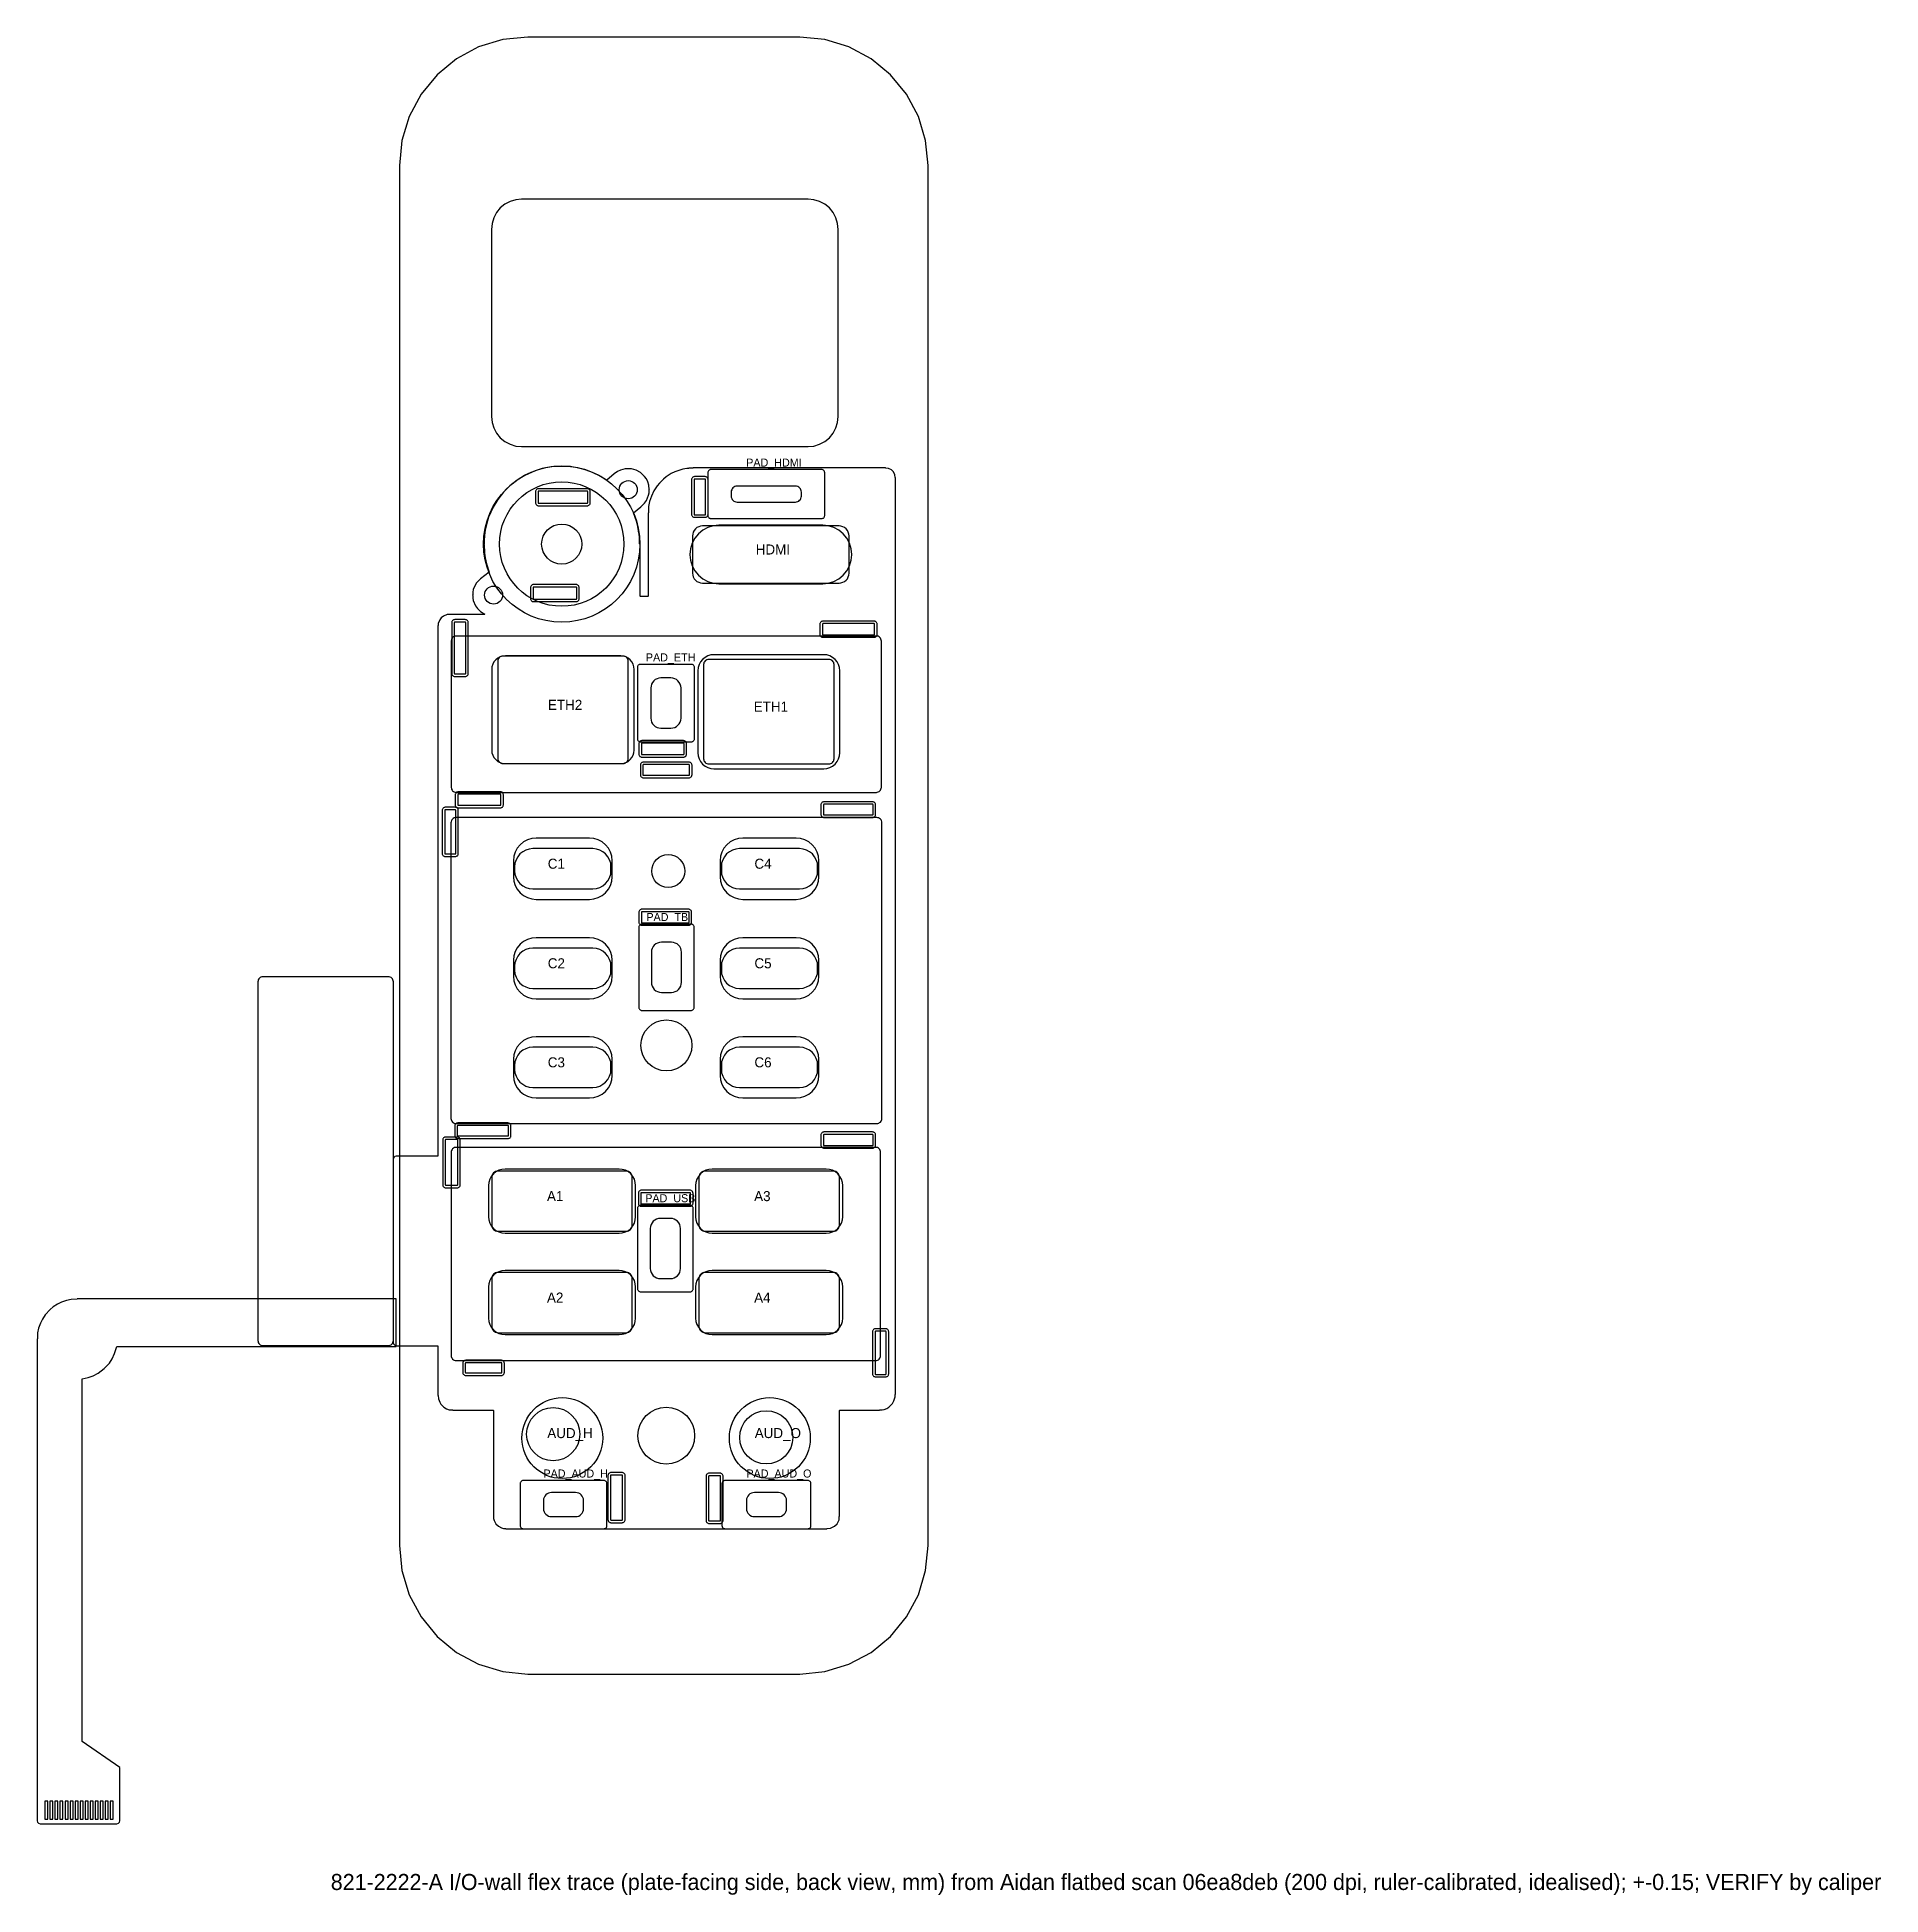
# Model space of a CAD drawing. Header units: metres. Extents: x -9 to 175, y -26 to 159.
import ezdxf

# ---------------------------------------------------------------- set-up
doc = ezdxf.new("R2010")
doc.units = ezdxf.units.M
for name, color, linetype in [('FLEX_BUTTON', 6, 'Continuous'), ('FLEX_CONTACTS', 40, 'Continuous'), ('FLEX_CUTOUTS', 30, 'Continuous'), ('FLEX_HOLES', 30, 'Continuous'), ('FLEX_LEDS', 2, 'Continuous'), ('FLEX_LIGHT_PADS', 5, 'Continuous'), ('FLEX_OUTLINE', 30, 'Continuous'), ('FLEX_SILVER_FRAMES', 9, 'Continuous'), ('FLEX_TAIL', 8, 'Continuous'), ('IGNORED_BLACK_TAB', 251, 'Continuous'), ('NOTES', 7, 'Continuous'), ('REF_LED_POCKETS', 1, 'Continuous'), ('REF_LIGHT_WINDOWS', 2, 'Continuous'), ('REF_PLATE_OPENINGS', 7, 'Continuous'), ('REF_PLATE_OUTLINE', 7, 'Continuous')]:
    doc.layers.add(name, color=color, linetype=linetype)

msp = doc.modelspace()

# ---------------------------------------------------------------- texts
at = {"layer": 'NOTES'}
for s, height, p in [('PAD_HDMI', 0.8, (61.41, 115.83)), ('HDMI', 1, (62.36, 107.07)), ('PAD_ETH', 0.8, (51.41, 96.42)), ('ETH2', 1, (41.65, 91.59)), ('ETH1', 1, (62.16, 91.41)), ('C1', 1, (41.63, 75.76)), ('C4', 1, (62.23, 75.76)), ('PAD_TB', 0.8, (51.46, 70.55)), ('C2', 1, (41.63, 65.84)), ('C5', 1, (62.23, 65.84)), ('C3', 1, (41.63, 55.97)), ('C6', 1, (62.23, 55.97)), ('A1', 1, (41.55, 42.64)), ('PAD_USB', 0.8, (51.35, 42.53)), ('A3', 1, (62.2, 42.64)), ('A2', 1, (41.55, 32.53)), ('A4', 1, (62.2, 32.53)), ('AUD_H', 1, (41.58, 19.03)), ('AUD_O', 1, (62.26, 19.03)), ('PAD_AUD_H', 0.8, (41.2, 15.1)), ('PAD_AUD_O', 0.8, (61.43, 15.1)), ('821-2222-A I/O-wall flex trace (plate-facing side, back view, mm) from Aidan flatbed scan 06ea8deb (200 dpi, ruler-calibrated, idealised); +-0.15; VERIFY by caliper', 1.6, (20, -26))]:
    msp.add_text(s, height=height, dxfattribs=at).set_placement(p)

# ---------------------------------------------------------------- linework, layer by layer
at = {"layer": 'FLEX_BUTTON'}
for radius in [7.79, 2]:
    msp.add_circle((43.02, 108.11), radius, dxfattribs=at)
at = {"layer": 'FLEX_CONTACTS'}
for points in [[(-8.49, -18.95), (-8.19, -18.95), (-8.19, -17.15), (-8.49, -17.15)], [(-7.99, -18.95), (-7.69, -18.95), (-7.69, -17.15), (-7.99, -17.15)], [(-7.49, -18.95), (-7.19, -18.95), (-7.19, -17.15), (-7.49, -17.15)], [(-6.99, -18.95), (-6.69, -18.95), (-6.69, -17.15), (-6.99, -17.15)], [(-6.49, -18.95), (-6.19, -18.95), (-6.19, -17.15), (-6.49, -17.15)], [(-5.99, -18.95), (-5.69, -18.95), (-5.69, -17.15), (-5.99, -17.15)], [(-5.49, -18.95), (-5.19, -18.95), (-5.19, -17.15), (-5.49, -17.15)], [(-4.99, -18.95), (-4.69, -18.95), (-4.69, -17.15), (-4.99, -17.15)], [(-4.49, -18.95), (-4.19, -18.95), (-4.19, -17.15), (-4.49, -17.15)], [(-3.99, -18.95), (-3.69, -18.95), (-3.69, -17.15), (-3.99, -17.15)], [(-3.49, -18.95), (-3.19, -18.95), (-3.19, -17.15), (-3.49, -17.15)], [(-2.99, -18.95), (-2.69, -18.95), (-2.69, -17.15), (-2.99, -17.15)], [(-2.49, -18.95), (-2.19, -18.95), (-2.19, -17.15), (-2.49, -17.15)], [(-1.99, -18.95), (-1.69, -18.95), (-1.69, -17.15), (-1.99, -17.15)]]:
    msp.add_lwpolyline(points, close=True, dxfattribs=at)
at = {"layer": 'FLEX_CUTOUTS'}
for points in [[(71.93, 107.08), (71.87, 107.65), (71.71, 108.19), (71.44, 108.7), (71.08, 109.13), (70.64, 109.5), (70.14, 109.76), (69.59, 109.93), (69.03, 109.98), (58.69, 109.98), (58.12, 109.93), (57.58, 109.76), (57.08, 109.5), (56.64, 109.13), (56.28, 108.7), (56.01, 108.19), (55.84, 107.65), (55.79, 107.08), (55.79, 107.05), (55.84, 106.49), (56.01, 105.94), (56.28, 105.44), (56.64, 105), (57.08, 104.64), (57.58, 104.37), (58.12, 104.21), (58.69, 104.15), (69.03, 104.15), (69.59, 104.21), (70.14, 104.37), (70.64, 104.64), (71.08, 105), (71.44, 105.44), (71.71, 105.94), (71.87, 106.49), (71.93, 107.05)], [(50.25, 95.61), (50.22, 95.87), (50.14, 96.13), (50.02, 96.36), (49.85, 96.56), (49.65, 96.73), (49.41, 96.86), (49.16, 96.93), (48.9, 96.96), (37.4, 96.96), (37.13, 96.93), (36.88, 96.86), (36.64, 96.73), (36.44, 96.56), (36.27, 96.36), (36.15, 96.13), (36.07, 95.87), (36.05, 95.61), (36.05, 87.58), (36.07, 87.32), (36.15, 87.06), (36.27, 86.83), (36.44, 86.63), (36.64, 86.46), (36.88, 86.33), (37.13, 86.26), (37.4, 86.23), (48.9, 86.23), (49.16, 86.26), (49.41, 86.33), (49.65, 86.46), (49.85, 86.63), (50.02, 86.83), (50.14, 87.06), (50.22, 87.32), (50.25, 87.58)], [(70.73, 95.49), (70.7, 95.8), (70.61, 96.1), (70.46, 96.38), (70.27, 96.62), (70.02, 96.82), (69.75, 96.97), (69.45, 97.06), (69.13, 97.09), (58.19, 97.09), (57.88, 97.06), (57.58, 96.97), (57.31, 96.82), (57.06, 96.62), (56.86, 96.38), (56.72, 96.1), (56.62, 95.8), (56.59, 95.49), (56.59, 87.32), (56.62, 87.01), (56.72, 86.71), (56.86, 86.43), (57.06, 86.19), (57.31, 85.99), (57.58, 85.84), (57.88, 85.75), (58.19, 85.72), (69.13, 85.72), (69.45, 85.75), (69.75, 85.84), (70.02, 85.99), (70.27, 86.19), (70.46, 86.43), (70.61, 86.71), (70.7, 87.01), (70.73, 87.32)], [(48.05, 76.56), (48, 77), (47.87, 77.42), (47.67, 77.81), (47.39, 78.15), (47.05, 78.43), (46.66, 78.64), (46.23, 78.76), (45.8, 78.81), (40.47, 78.81), (40.03, 78.76), (39.6, 78.64), (39.21, 78.43), (38.87, 78.15), (38.59, 77.81), (38.39, 77.42), (38.26, 77), (38.22, 76.56), (38.22, 74.96), (38.26, 74.52), (38.39, 74.1), (38.59, 73.71), (38.87, 73.37), (39.21, 73.09), (39.6, 72.88), (40.03, 72.75), (40.47, 72.71), (45.8, 72.71), (46.23, 72.75), (46.66, 72.88), (47.05, 73.09), (47.39, 73.37), (47.67, 73.71), (47.87, 74.1), (48, 74.52), (48.05, 74.96)], [(68.64, 76.56), (68.6, 77), (68.47, 77.42), (68.27, 77.81), (67.99, 78.15), (67.65, 78.43), (67.26, 78.64), (66.83, 78.76), (66.39, 78.81), (61.06, 78.81), (60.63, 78.76), (60.2, 78.64), (59.81, 78.43), (59.47, 78.15), (59.19, 77.81), (58.99, 77.42), (58.86, 77), (58.81, 76.56), (58.81, 74.96), (58.86, 74.52), (58.99, 74.1), (59.19, 73.71), (59.47, 73.37), (59.81, 73.09), (60.2, 72.88), (60.63, 72.75), (61.06, 72.71), (66.39, 72.71), (66.83, 72.75), (67.26, 72.88), (67.65, 73.09), (67.99, 73.37), (68.27, 73.71), (68.47, 74.1), (68.6, 74.52), (68.64, 74.96)], [(48.05, 66.64), (48, 67.08), (47.87, 67.5), (47.67, 67.89), (47.39, 68.23), (47.05, 68.51), (46.66, 68.72), (46.23, 68.85), (45.8, 68.89), (40.47, 68.89), (40.03, 68.85), (39.6, 68.72), (39.21, 68.51), (38.87, 68.23), (38.59, 67.89), (38.39, 67.5), (38.26, 67.08), (38.22, 66.64), (38.22, 65.04), (38.26, 64.6), (38.39, 64.18), (38.59, 63.79), (38.87, 63.45), (39.21, 63.17), (39.6, 62.96), (40.03, 62.83), (40.47, 62.79), (45.8, 62.79), (46.23, 62.83), (46.66, 62.96), (47.05, 63.17), (47.39, 63.45), (47.67, 63.79), (47.87, 64.18), (48, 64.6), (48.05, 65.04)], [(68.64, 66.64), (68.6, 67.08), (68.47, 67.5), (68.27, 67.89), (67.99, 68.23), (67.65, 68.51), (67.26, 68.72), (66.83, 68.85), (66.39, 68.89), (61.06, 68.89), (60.63, 68.85), (60.2, 68.72), (59.81, 68.51), (59.47, 68.23), (59.19, 67.89), (58.99, 67.5), (58.86, 67.08), (58.81, 66.64), (58.81, 65.04), (58.86, 64.6), (58.99, 64.18), (59.19, 63.79), (59.47, 63.45), (59.81, 63.17), (60.2, 62.96), (60.63, 62.83), (61.06, 62.79), (66.39, 62.79), (66.83, 62.83), (67.26, 62.96), (67.65, 63.17), (67.99, 63.45), (68.27, 63.79), (68.47, 64.18), (68.6, 64.6), (68.64, 65.04)], [(48.05, 56.77), (48, 57.21), (47.87, 57.63), (47.67, 58.02), (47.39, 58.36), (47.05, 58.64), (46.66, 58.85), (46.23, 58.98), (45.8, 59.02), (40.47, 59.02), (40.03, 58.98), (39.6, 58.85), (39.21, 58.64), (38.87, 58.36), (38.59, 58.02), (38.39, 57.63), (38.26, 57.21), (38.22, 56.77), (38.22, 55.17), (38.26, 54.73), (38.39, 54.31), (38.59, 53.92), (38.87, 53.58), (39.21, 53.3), (39.6, 53.09), (40.03, 52.97), (40.47, 52.92), (45.8, 52.92), (46.23, 52.97), (46.66, 53.09), (47.05, 53.3), (47.39, 53.58), (47.67, 53.92), (47.87, 54.31), (48, 54.73), (48.05, 55.17)], [(68.64, 56.77), (68.6, 57.21), (68.47, 57.63), (68.27, 58.02), (67.99, 58.36), (67.65, 58.64), (67.26, 58.85), (66.83, 58.98), (66.39, 59.02), (61.06, 59.02), (60.63, 58.98), (60.2, 58.85), (59.81, 58.64), (59.47, 58.36), (59.19, 58.02), (58.99, 57.63), (58.86, 57.21), (58.81, 56.77), (58.81, 55.17), (58.86, 54.73), (58.99, 54.31), (59.19, 53.92), (59.47, 53.58), (59.81, 53.3), (60.2, 53.09), (60.63, 52.97), (61.06, 52.92), (66.39, 52.92), (66.83, 52.97), (67.26, 53.09), (67.65, 53.3), (67.99, 53.58), (68.27, 53.92), (68.47, 54.31), (68.6, 54.73), (68.64, 55.17)], [(50.38, 44.19), (50.35, 44.51), (50.26, 44.82), (50.11, 45.1), (49.9, 45.35), (49.66, 45.56), (49.37, 45.71), (49.06, 45.8), (48.74, 45.83), (37.37, 45.83), (37.05, 45.8), (36.74, 45.71), (36.45, 45.56), (36.21, 45.35), (36, 45.1), (35.85, 44.82), (35.76, 44.51), (35.72, 44.19), (35.72, 41.08), (35.76, 40.76), (35.85, 40.46), (36, 40.17), (36.21, 39.92), (36.45, 39.72), (36.74, 39.57), (37.05, 39.47), (37.37, 39.44), (48.74, 39.44), (49.06, 39.47), (49.37, 39.57), (49.66, 39.72), (49.9, 39.92), (50.11, 40.17), (50.26, 40.46), (50.35, 40.76), (50.38, 41.08)], [(71.03, 44.19), (71, 44.51), (70.9, 44.82), (70.75, 45.1), (70.55, 45.35), (70.3, 45.56), (70.01, 45.71), (69.71, 45.8), (69.39, 45.83), (58.01, 45.83), (57.69, 45.8), (57.38, 45.71), (57.1, 45.56), (56.85, 45.35), (56.64, 45.1), (56.49, 44.82), (56.4, 44.51), (56.37, 44.19), (56.37, 41.08), (56.4, 40.76), (56.49, 40.46), (56.64, 40.17), (56.85, 39.92), (57.1, 39.72), (57.38, 39.57), (57.69, 39.47), (58.01, 39.44), (69.39, 39.44), (69.71, 39.47), (70.01, 39.57), (70.3, 39.72), (70.55, 39.92), (70.75, 40.17), (70.9, 40.46), (71, 40.76), (71.03, 41.08)], [(50.38, 34.09), (50.35, 34.41), (50.26, 34.72), (50.11, 35), (49.9, 35.25), (49.66, 35.45), (49.37, 35.61), (49.06, 35.7), (48.74, 35.73), (37.37, 35.73), (37.05, 35.7), (36.74, 35.61), (36.45, 35.45), (36.21, 35.25), (36, 35), (35.85, 34.72), (35.76, 34.41), (35.72, 34.09), (35.72, 30.98), (35.76, 30.66), (35.85, 30.35), (36, 30.07), (36.21, 29.82), (36.45, 29.62), (36.74, 29.46), (37.05, 29.37), (37.37, 29.34), (48.74, 29.34), (49.06, 29.37), (49.37, 29.46), (49.66, 29.62), (49.9, 29.82), (50.11, 30.07), (50.26, 30.35), (50.35, 30.66), (50.38, 30.98)], [(71.03, 34.09), (71, 34.41), (70.9, 34.72), (70.75, 35), (70.55, 35.25), (70.3, 35.45), (70.01, 35.61), (69.71, 35.7), (69.39, 35.73), (58.01, 35.73), (57.69, 35.7), (57.38, 35.61), (57.1, 35.45), (56.85, 35.25), (56.64, 35), (56.49, 34.72), (56.4, 34.41), (56.37, 34.09), (56.37, 30.98), (56.4, 30.66), (56.49, 30.35), (56.64, 30.07), (56.85, 29.82), (57.1, 29.62), (57.38, 29.46), (57.69, 29.37), (58.01, 29.34), (69.39, 29.34), (69.71, 29.37), (70.01, 29.46), (70.3, 29.62), (70.55, 29.82), (70.75, 30.07), (70.9, 30.35), (71, 30.66), (71.03, 30.98)]]:
    msp.add_lwpolyline(points, close=True, dxfattribs=at)
for centre in [(43.08, 19.03), (63.76, 19.03)]:
    msp.add_circle(centre, 4.03, dxfattribs=at)
at = {"layer": 'FLEX_HOLES'}
for centre, radius in [((49.65, 113.53), 0.9), ((36.23, 103.03), 0.9), ((53.64, 75.53), 1.65), ((53.46, 58.16), 2.54), ((53.44, 19.27), 2.83)]:
    msp.add_circle(centre, radius, dxfattribs=at)
at = {"layer": 'FLEX_LEDS'}
for points in [[(45.61, 113.33), (45.61, 113.34), (45.6, 113.35), (45.6, 113.35), (45.59, 113.36), (45.59, 113.37), (45.58, 113.37), (45.57, 113.38), (45.56, 113.38), (40.71, 113.38), (40.7, 113.38), (40.69, 113.37), (40.68, 113.37), (40.67, 113.36), (40.67, 113.35), (40.66, 113.35), (40.66, 113.34), (40.66, 113.33), (40.66, 112.23), (40.66, 112.22), (40.66, 112.21), (40.67, 112.2), (40.67, 112.19), (40.68, 112.18), (40.69, 112.18), (40.7, 112.18), (40.71, 112.18), (45.56, 112.18), (45.57, 112.18), (45.58, 112.18), (45.59, 112.18), (45.59, 112.19), (45.6, 112.2), (45.6, 112.21), (45.61, 112.22), (45.61, 112.23)], [(57.36, 114.53), (57.36, 114.54), (57.35, 114.55), (57.35, 114.55), (57.34, 114.56), (57.34, 114.57), (57.33, 114.57), (57.32, 114.58), (57.31, 114.58), (56.26, 114.58), (56.25, 114.58), (56.24, 114.57), (56.23, 114.57), (56.22, 114.56), (56.22, 114.55), (56.21, 114.55), (56.21, 114.54), (56.21, 114.53), (56.21, 111.08), (56.21, 111.07), (56.21, 111.06), (56.22, 111.05), (56.22, 111.04), (56.23, 111.03), (56.24, 111.03), (56.25, 111.03), (56.26, 111.03), (57.31, 111.03), (57.32, 111.03), (57.33, 111.03), (57.34, 111.03), (57.34, 111.04), (57.35, 111.05), (57.35, 111.06), (57.36, 111.07), (57.36, 111.08)], [(44.51, 103.78), (44.51, 103.79), (44.5, 103.8), (44.5, 103.8), (44.49, 103.81), (44.49, 103.82), (44.48, 103.82), (44.47, 103.83), (44.46, 103.83), (40.21, 103.83), (40.2, 103.83), (40.19, 103.82), (40.18, 103.82), (40.17, 103.81), (40.17, 103.8), (40.16, 103.8), (40.16, 103.79), (40.16, 103.78), (40.16, 102.68), (40.16, 102.67), (40.16, 102.66), (40.17, 102.65), (40.17, 102.64), (40.18, 102.63), (40.19, 102.63), (40.2, 102.63), (40.21, 102.63), (44.46, 102.63), (44.47, 102.63), (44.48, 102.63), (44.49, 102.63), (44.49, 102.64), (44.5, 102.65), (44.5, 102.66), (44.51, 102.67), (44.51, 102.68)], [(33.46, 100.28), (33.46, 100.29), (33.45, 100.3), (33.45, 100.3), (33.44, 100.31), (33.44, 100.32), (33.43, 100.32), (33.42, 100.33), (33.41, 100.33), (32.36, 100.33), (32.35, 100.33), (32.34, 100.32), (32.33, 100.32), (32.32, 100.31), (32.32, 100.3), (32.31, 100.3), (32.31, 100.29), (32.31, 100.28), (32.31, 95.23), (32.31, 95.22), (32.31, 95.21), (32.32, 95.2), (32.32, 95.19), (32.33, 95.18), (32.34, 95.18), (32.35, 95.18), (32.36, 95.18), (33.41, 95.18), (33.42, 95.18), (33.43, 95.18), (33.44, 95.18), (33.44, 95.19), (33.45, 95.2), (33.45, 95.21), (33.46, 95.22), (33.46, 95.23)], [(74.21, 100.13), (74.21, 100.14), (74.2, 100.15), (74.2, 100.15), (74.19, 100.16), (74.19, 100.17), (74.18, 100.17), (74.17, 100.18), (74.16, 100.18), (69.06, 100.18), (69.05, 100.18), (69.04, 100.17), (69.03, 100.17), (69.02, 100.16), (69.02, 100.15), (69.01, 100.15), (69.01, 100.14), (69.01, 100.13), (69.01, 99.13), (69.01, 99.12), (69.01, 99.11), (69.02, 99.1), (69.02, 99.09), (69.03, 99.08), (69.04, 99.08), (69.05, 99.08), (69.06, 99.08), (74.16, 99.08), (74.17, 99.08), (74.18, 99.08), (74.19, 99.08), (74.19, 99.09), (74.2, 99.1), (74.2, 99.11), (74.21, 99.12), (74.21, 99.13)], [(55.21, 88.23), (55.21, 88.24), (55.2, 88.25), (55.2, 88.25), (55.19, 88.26), (55.19, 88.27), (55.18, 88.27), (55.17, 88.28), (55.16, 88.28), (51.01, 88.28), (51, 88.28), (50.99, 88.27), (50.98, 88.27), (50.97, 88.26), (50.97, 88.25), (50.96, 88.25), (50.96, 88.24), (50.96, 88.23), (50.96, 87.18), (50.96, 87.17), (50.96, 87.16), (50.97, 87.15), (50.97, 87.14), (50.98, 87.13), (50.99, 87.13), (51, 87.13), (51.01, 87.13), (55.16, 87.13), (55.17, 87.13), (55.18, 87.13), (55.19, 87.13), (55.19, 87.14), (55.2, 87.15), (55.2, 87.16), (55.21, 87.17), (55.21, 87.18)], [(55.76, 86.08), (55.76, 86.09), (55.75, 86.1), (55.75, 86.1), (55.74, 86.11), (55.74, 86.12), (55.73, 86.12), (55.72, 86.13), (55.71, 86.13), (51.16, 86.13), (51.15, 86.13), (51.14, 86.12), (51.13, 86.12), (51.12, 86.11), (51.12, 86.1), (51.11, 86.1), (51.11, 86.09), (51.11, 86.08), (51.11, 85.13), (51.11, 85.12), (51.11, 85.11), (51.12, 85.1), (51.12, 85.09), (51.13, 85.08), (51.14, 85.08), (51.15, 85.08), (51.16, 85.08), (55.71, 85.08), (55.72, 85.08), (55.73, 85.08), (55.74, 85.08), (55.74, 85.09), (55.75, 85.1), (55.75, 85.11), (55.76, 85.12), (55.76, 85.13)], [(32.46, 81.58), (32.46, 81.59), (32.45, 81.6), (32.45, 81.6), (32.44, 81.61), (32.44, 81.62), (32.43, 81.62), (32.42, 81.63), (32.41, 81.63), (31.41, 81.63), (31.4, 81.63), (31.39, 81.62), (31.38, 81.62), (31.37, 81.61), (31.37, 81.6), (31.36, 81.6), (31.36, 81.59), (31.36, 81.58), (31.36, 77.28), (31.36, 77.27), (31.36, 77.26), (31.37, 77.25), (31.37, 77.24), (31.38, 77.23), (31.39, 77.23), (31.4, 77.23), (31.41, 77.23), (32.41, 77.23), (32.42, 77.23), (32.43, 77.23), (32.44, 77.23), (32.44, 77.24), (32.45, 77.25), (32.45, 77.26), (32.46, 77.27), (32.46, 77.28)], [(36.96, 83.13), (36.96, 83.14), (36.95, 83.15), (36.95, 83.15), (36.94, 83.16), (36.94, 83.17), (36.93, 83.17), (36.92, 83.18), (36.91, 83.18), (32.71, 83.18), (32.7, 83.18), (32.69, 83.17), (32.68, 83.17), (32.67, 83.16), (32.67, 83.15), (32.66, 83.15), (32.66, 83.14), (32.66, 83.13), (32.66, 82.13), (32.66, 82.12), (32.66, 82.11), (32.67, 82.1), (32.67, 82.09), (32.68, 82.08), (32.69, 82.08), (32.7, 82.08), (32.71, 82.08), (36.91, 82.08), (36.92, 82.08), (36.93, 82.08), (36.94, 82.08), (36.94, 82.09), (36.95, 82.1), (36.95, 82.11), (36.96, 82.12), (36.96, 82.13)], [(74.06, 82.13), (74.06, 82.14), (74.05, 82.15), (74.05, 82.15), (74.04, 82.16), (74.04, 82.17), (74.03, 82.17), (74.02, 82.18), (74.01, 82.18), (69.16, 82.18), (69.15, 82.18), (69.14, 82.17), (69.13, 82.17), (69.12, 82.16), (69.12, 82.15), (69.11, 82.15), (69.11, 82.14), (69.11, 82.13), (69.11, 81.18), (69.11, 81.17), (69.11, 81.16), (69.12, 81.15), (69.12, 81.14), (69.13, 81.13), (69.14, 81.13), (69.15, 81.13), (69.16, 81.13), (74.01, 81.13), (74.02, 81.13), (74.03, 81.13), (74.04, 81.13), (74.04, 81.14), (74.05, 81.15), (74.05, 81.16), (74.06, 81.17), (74.06, 81.18)], [(55.71, 71.43), (55.71, 71.44), (55.7, 71.45), (55.7, 71.45), (55.69, 71.46), (55.69, 71.47), (55.68, 71.47), (55.67, 71.48), (55.66, 71.48), (51.01, 71.48), (51, 71.48), (50.99, 71.47), (50.98, 71.47), (50.97, 71.46), (50.97, 71.45), (50.96, 71.45), (50.96, 71.44), (50.96, 71.43), (50.96, 70.43), (50.96, 70.42), (50.96, 70.41), (50.97, 70.4), (50.97, 70.39), (50.98, 70.38), (50.99, 70.38), (51, 70.38), (51.01, 70.38), (55.66, 70.38), (55.67, 70.38), (55.68, 70.38), (55.69, 70.38), (55.69, 70.39), (55.7, 70.4), (55.7, 70.41), (55.71, 70.42), (55.71, 70.43)], [(37.71, 50.13), (37.71, 50.14), (37.7, 50.15), (37.7, 50.15), (37.69, 50.16), (37.69, 50.17), (37.68, 50.17), (37.67, 50.18), (37.66, 50.18), (32.66, 50.18), (32.65, 50.18), (32.64, 50.17), (32.63, 50.17), (32.62, 50.16), (32.62, 50.15), (32.61, 50.15), (32.61, 50.14), (32.61, 50.13), (32.61, 49.18), (32.61, 49.17), (32.61, 49.16), (32.62, 49.15), (32.62, 49.14), (32.63, 49.13), (32.64, 49.13), (32.65, 49.13), (32.66, 49.13), (37.66, 49.13), (37.67, 49.13), (37.68, 49.13), (37.69, 49.13), (37.69, 49.14), (37.7, 49.15), (37.7, 49.16), (37.71, 49.17), (37.71, 49.18)], [(32.66, 48.73), (32.66, 48.74), (32.65, 48.75), (32.65, 48.75), (32.64, 48.76), (32.64, 48.77), (32.63, 48.77), (32.62, 48.78), (32.61, 48.78), (31.46, 48.78), (31.45, 48.78), (31.44, 48.77), (31.43, 48.77), (31.42, 48.76), (31.42, 48.75), (31.41, 48.75), (31.41, 48.74), (31.41, 48.73), (31.41, 44.28), (31.41, 44.27), (31.41, 44.26), (31.42, 44.25), (31.42, 44.24), (31.43, 44.23), (31.44, 44.23), (31.45, 44.23), (31.46, 44.23), (32.61, 44.23), (32.62, 44.23), (32.63, 44.23), (32.64, 44.23), (32.64, 44.24), (32.65, 44.25), (32.65, 44.26), (32.66, 44.27), (32.66, 44.28)], [(74.06, 49.23), (74.06, 49.24), (74.05, 49.25), (74.05, 49.25), (74.04, 49.26), (74.04, 49.27), (74.03, 49.27), (74.02, 49.28), (74.01, 49.28), (69.16, 49.28), (69.15, 49.28), (69.14, 49.27), (69.13, 49.27), (69.12, 49.26), (69.12, 49.25), (69.11, 49.25), (69.11, 49.24), (69.11, 49.23), (69.11, 48.23), (69.11, 48.22), (69.11, 48.21), (69.12, 48.2), (69.12, 48.19), (69.13, 48.18), (69.14, 48.18), (69.15, 48.18), (69.16, 48.18), (74.01, 48.18), (74.02, 48.18), (74.03, 48.18), (74.04, 48.18), (74.04, 48.19), (74.05, 48.2), (74.05, 48.21), (74.06, 48.22), (74.06, 48.23)], [(55.86, 43.43), (55.86, 43.44), (55.85, 43.45), (55.85, 43.45), (55.84, 43.46), (55.84, 43.47), (55.83, 43.47), (55.82, 43.48), (55.81, 43.48), (50.96, 43.48), (50.95, 43.48), (50.94, 43.47), (50.93, 43.47), (50.92, 43.46), (50.92, 43.45), (50.91, 43.45), (50.91, 43.44), (50.91, 43.43), (50.91, 42.43), (50.91, 42.42), (50.91, 42.41), (50.92, 42.4), (50.92, 42.39), (50.93, 42.38), (50.94, 42.38), (50.95, 42.38), (50.96, 42.38), (55.81, 42.38), (55.82, 42.38), (55.83, 42.38), (55.84, 42.38), (55.84, 42.39), (55.85, 42.4), (55.85, 42.41), (55.86, 42.42), (55.86, 42.43)], [(75.36, 29.63), (75.36, 29.64), (75.35, 29.65), (75.35, 29.65), (75.34, 29.66), (75.34, 29.67), (75.33, 29.67), (75.32, 29.68), (75.31, 29.68), (74.31, 29.68), (74.3, 29.68), (74.29, 29.67), (74.28, 29.67), (74.27, 29.66), (74.27, 29.65), (74.26, 29.65), (74.26, 29.64), (74.26, 29.63), (74.26, 25.43), (74.26, 25.42), (74.26, 25.41), (74.27, 25.4), (74.27, 25.39), (74.28, 25.38), (74.29, 25.38), (74.3, 25.38), (74.31, 25.38), (75.31, 25.38), (75.32, 25.38), (75.33, 25.38), (75.34, 25.38), (75.34, 25.39), (75.35, 25.4), (75.35, 25.41), (75.36, 25.42), (75.36, 25.43)], [(37.06, 26.48), (37.06, 26.49), (37.05, 26.5), (37.05, 26.5), (37.04, 26.51), (37.04, 26.52), (37.03, 26.52), (37.02, 26.53), (37.01, 26.53), (33.46, 26.53), (33.45, 26.53), (33.44, 26.52), (33.43, 26.52), (33.42, 26.51), (33.42, 26.5), (33.41, 26.5), (33.41, 26.49), (33.41, 26.48), (33.41, 25.58), (33.41, 25.57), (33.41, 25.56), (33.42, 25.55), (33.42, 25.54), (33.43, 25.53), (33.44, 25.53), (33.45, 25.53), (33.46, 25.53), (37.01, 25.53), (37.02, 25.53), (37.03, 25.53), (37.04, 25.53), (37.04, 25.54), (37.05, 25.55), (37.05, 25.56), (37.06, 25.57), (37.06, 25.58)], [(49.08, 15.3), (49.08, 15.31), (49.08, 15.32), (49.07, 15.33), (49.07, 15.34), (49.06, 15.34), (49.05, 15.35), (49.04, 15.35), (49.03, 15.35), (47.93, 15.35), (47.92, 15.35), (47.91, 15.35), (47.91, 15.34), (47.9, 15.34), (47.89, 15.33), (47.89, 15.32), (47.88, 15.31), (47.88, 15.3), (47.88, 10.9), (47.88, 10.89), (47.89, 10.88), (47.89, 10.87), (47.9, 10.87), (47.91, 10.86), (47.91, 10.85), (47.92, 10.85), (47.93, 10.85), (49.03, 10.85), (49.04, 10.85), (49.05, 10.85), (49.06, 10.86), (49.07, 10.87), (49.07, 10.87), (49.08, 10.88), (49.08, 10.89), (49.08, 10.9)], [(58.86, 15.23), (58.86, 15.24), (58.85, 15.25), (58.85, 15.25), (58.84, 15.26), (58.84, 15.27), (58.83, 15.27), (58.82, 15.28), (58.81, 15.28), (57.71, 15.28), (57.7, 15.28), (57.69, 15.27), (57.68, 15.27), (57.67, 15.26), (57.67, 15.25), (57.66, 15.25), (57.66, 15.24), (57.66, 15.23), (57.66, 10.83), (57.66, 10.82), (57.66, 10.81), (57.67, 10.8), (57.67, 10.79), (57.68, 10.78), (57.69, 10.78), (57.7, 10.78), (57.71, 10.78), (58.81, 10.78), (58.82, 10.78), (58.83, 10.78), (58.84, 10.78), (58.84, 10.79), (58.85, 10.8), (58.85, 10.81), (58.86, 10.82), (58.86, 10.83)]]:
    msp.add_lwpolyline(points, close=True, dxfattribs=at)
at = {"layer": 'FLEX_LIGHT_PADS'}
for points in [[(69.23, 115.23), (69.22, 115.29), (69.21, 115.35), (69.18, 115.4), (69.14, 115.45), (69.1, 115.48), (69.04, 115.51), (68.99, 115.53), (68.93, 115.53), (57.89, 115.53), (57.83, 115.53), (57.78, 115.51), (57.72, 115.48), (57.68, 115.45), (57.64, 115.4), (57.61, 115.35), (57.6, 115.29), (57.59, 115.23), (57.59, 110.95), (57.6, 110.9), (57.61, 110.84), (57.64, 110.79), (57.68, 110.74), (57.72, 110.7), (57.78, 110.68), (57.83, 110.66), (57.89, 110.65), (68.93, 110.65), (68.99, 110.66), (69.04, 110.68), (69.1, 110.7), (69.14, 110.74), (69.18, 110.79), (69.21, 110.84), (69.22, 110.9), (69.23, 110.95)], [(56.25, 95.82), (56.25, 95.88), (56.23, 95.94), (56.2, 95.99), (56.16, 96.03), (56.12, 96.07), (56.07, 96.1), (56.01, 96.12), (55.95, 96.12), (50.86, 96.12), (50.8, 96.12), (50.75, 96.1), (50.69, 96.07), (50.65, 96.03), (50.61, 95.99), (50.58, 95.94), (50.57, 95.88), (50.56, 95.82), (50.56, 88.71), (50.57, 88.65), (50.58, 88.6), (50.61, 88.55), (50.65, 88.5), (50.69, 88.46), (50.75, 88.43), (50.8, 88.42), (50.86, 88.41), (55.95, 88.41), (56.01, 88.42), (56.07, 88.43), (56.12, 88.46), (56.16, 88.5), (56.2, 88.55), (56.23, 88.6), (56.25, 88.65), (56.25, 88.71)], [(56.21, 69.95), (56.21, 70), (56.19, 70.06), (56.16, 70.11), (56.12, 70.16), (56.08, 70.2), (56.03, 70.22), (55.97, 70.24), (55.91, 70.25), (51.01, 70.25), (50.95, 70.24), (50.9, 70.22), (50.84, 70.2), (50.8, 70.16), (50.76, 70.11), (50.73, 70.06), (50.72, 70), (50.71, 69.95), (50.71, 61.94), (50.72, 61.88), (50.73, 61.82), (50.76, 61.77), (50.8, 61.72), (50.84, 61.69), (50.9, 61.66), (50.95, 61.64), (51.01, 61.64), (55.91, 61.64), (55.97, 61.64), (56.03, 61.66), (56.08, 61.69), (56.12, 61.72), (56.16, 61.77), (56.19, 61.82), (56.21, 61.88), (56.21, 61.94)], [(56.12, 41.94), (56.12, 41.99), (56.1, 42.05), (56.07, 42.1), (56.04, 42.15), (55.99, 42.18), (55.94, 42.21), (55.88, 42.23), (55.83, 42.23), (50.88, 42.23), (50.83, 42.23), (50.77, 42.21), (50.72, 42.18), (50.67, 42.15), (50.64, 42.1), (50.61, 42.05), (50.59, 41.99), (50.58, 41.94), (50.58, 33.91), (50.59, 33.85), (50.61, 33.79), (50.64, 33.74), (50.67, 33.69), (50.72, 33.66), (50.77, 33.63), (50.83, 33.61), (50.88, 33.61), (55.83, 33.61), (55.88, 33.61), (55.94, 33.63), (55.99, 33.66), (56.04, 33.69), (56.07, 33.74), (56.1, 33.79), (56.12, 33.85), (56.12, 33.91)], [(47.53, 14.5), (47.52, 14.56), (47.51, 14.62), (47.48, 14.67), (47.44, 14.71), (47.39, 14.75), (47.34, 14.78), (47.29, 14.8), (47.23, 14.8), (39.18, 14.8), (39.12, 14.8), (39.06, 14.78), (39.01, 14.75), (38.97, 14.71), (38.93, 14.67), (38.9, 14.62), (38.88, 14.56), (38.88, 14.5), (38.88, 10.3), (38.88, 10.24), (38.9, 10.19), (38.93, 10.13), (38.97, 10.09), (39.01, 10.05), (39.06, 10.02), (39.12, 10.01), (39.18, 10), (47.23, 10), (47.29, 10.01), (47.34, 10.02), (47.39, 10.05), (47.44, 10.09), (47.48, 10.13), (47.51, 10.19), (47.52, 10.24), (47.53, 10.3)], [(67.86, 14.5), (67.86, 14.56), (67.84, 14.62), (67.81, 14.67), (67.78, 14.71), (67.73, 14.75), (67.68, 14.78), (67.62, 14.8), (67.56, 14.8), (59.29, 14.8), (59.23, 14.8), (59.18, 14.78), (59.13, 14.75), (59.08, 14.71), (59.04, 14.67), (59.02, 14.62), (59, 14.56), (58.99, 14.5), (58.99, 10.3), (59, 10.24), (59.02, 10.19), (59.04, 10.13), (59.08, 10.09), (59.13, 10.05), (59.18, 10.02), (59.23, 10.01), (59.29, 10), (67.56, 10), (67.62, 10.01), (67.68, 10.02), (67.73, 10.05), (67.78, 10.09), (67.81, 10.13), (67.84, 10.19), (67.86, 10.24), (67.86, 10.3)]]:
    msp.add_lwpolyline(points, close=True, dxfattribs=at)
at = {"layer": 'FLEX_OUTLINE'}
msp.add_lwpolyline([(40.36, 115.4), (39.36, 114.95), (38.58, 114.48), (37.86, 113.9), (37.23, 113.28), (36.66, 112.55), (36.18, 111.78), (35.73, 110.78), (35.51, 110.05), (35.38, 109.48), (35.33, 109), (35.31, 108.98), (35.31, 108.73), (35.28, 108.7), (35.28, 108.13), (35.26, 108.1), (35.28, 108.08), (35.31, 107.23), (35.33, 107.2), (35.38, 106.73), (35.51, 106.15), (35.78, 105.3), (34.91, 104.65), (34.53, 104.25), (34.28, 103.8), (34.21, 103.58), (34.16, 103.33), (34.16, 103.05), (34.13, 103.03), (34.16, 103), (34.16, 102.73), (34.21, 102.48), (34.43, 101.95), (34.61, 101.7), (34.91, 101.4), (35.36, 101.13), (35.33, 101.1), (31.83, 101.1), (31.81, 101.08), (31.61, 101.08), (31.23, 100.93), (31.01, 100.75), (30.86, 100.55), (30.71, 100.18), (30.71, 99.98), (30.68, 99.95), (30.68, 47.15), (30.66, 47.13), (26.53, 47.13), (26.38, 47.08), (26.28, 46.98), (26.23, 46.83), (26.23, 28.53), (26.26, 28.43), (26.38, 28.28), (26.53, 28.23), (30.66, 28.23), (30.68, 28.2), (30.68, 23.3), (30.71, 23.28), (30.73, 22.93), (30.86, 22.6), (30.98, 22.4), (31.28, 22.1), (31.53, 21.95), (31.81, 21.85), (32.16, 21.83), (32.18, 21.8), (36.18, 21.8), (36.21, 21.78), (36.21, 11.25), (36.23, 11.23), (36.23, 11.03), (36.28, 10.83), (36.46, 10.5), (36.71, 10.25), (37.03, 10.08), (37.23, 10.03), (37.43, 10.03), (37.46, 10), (69.46, 10), (69.48, 10.03), (69.81, 10.05), (70.21, 10.25), (70.46, 10.5), (70.66, 10.9), (70.68, 11.23), (70.71, 11.25), (70.71, 21.78), (70.73, 21.8), (74.68, 21.8), (74.71, 21.83), (74.96, 21.83), (75.16, 21.88), (75.41, 21.98), (75.61, 22.1), (75.98, 22.48), (76.13, 22.73), (76.26, 23.13), (76.26, 23.38), (76.28, 23.4), (76.28, 114.7), (76.26, 114.73), (76.23, 115), (76.08, 115.3), (75.88, 115.5), (75.58, 115.65), (75.31, 115.68), (75.28, 115.7), (56.13, 115.7), (56.11, 115.68), (55.68, 115.68), (55.66, 115.65), (55.48, 115.65), (55.08, 115.58), (54.28, 115.3), (53.93, 115.13), (53.43, 114.8), (53.16, 114.58), (52.76, 114.18), (52.53, 113.9), (52.21, 113.4), (51.96, 112.88), (51.78, 112.35), (51.68, 111.85), (51.66, 111.23), (51.63, 111.2), (51.63, 102.93), (51.61, 102.9), (50.86, 102.9), (50.83, 102.93), (50.83, 108.1), (50.78, 108.13), (50.78, 108.7), (50.76, 108.73), (50.73, 109.18), (50.71, 109.2), (50.61, 109.85), (50.46, 110.4), (50.16, 111.23), (50.91, 111.83), (51.28, 112.2), (51.46, 112.45), (51.68, 112.98), (51.73, 113.23), (51.73, 113.5), (51.76, 113.53), (51.73, 113.55), (51.71, 113.98), (51.61, 114.3), (51.46, 114.6), (51.28, 114.85), (50.88, 115.23), (50.43, 115.48), (49.96, 115.6), (49.68, 115.6), (49.66, 115.63), (49.63, 115.6), (49.36, 115.6), (48.88, 115.48), (48.58, 115.33), (48.26, 115.1), (47.51, 114.48), (47.46, 114.48), (46.93, 114.83), (46.08, 115.25), (45.33, 115.53), (44.41, 115.75), (43.93, 115.8), (43.91, 115.83), (43.66, 115.83), (43.63, 115.85), (43.06, 115.85), (43.03, 115.88), (43.01, 115.85), (42.43, 115.85), (42.41, 115.83), (41.96, 115.8), (41.08, 115.63)], close=True, dxfattribs=at)
at = {"layer": 'FLEX_SILVER_FRAMES'}
for points in [[(74.88, 98.45), (74.87, 98.55), (74.84, 98.65), (74.79, 98.73), (74.73, 98.81), (74.65, 98.87), (74.57, 98.92), (74.47, 98.94), (74.38, 98.95), (32.51, 98.95), (32.41, 98.94), (32.31, 98.92), (32.23, 98.87), (32.15, 98.81), (32.09, 98.73), (32.04, 98.65), (32.02, 98.55), (32.01, 98.45), (32.01, 83.87), (32.02, 83.78), (32.04, 83.68), (32.09, 83.6), (32.15, 83.52), (32.23, 83.46), (32.31, 83.41), (32.41, 83.38), (32.51, 83.37), (74.38, 83.37), (74.47, 83.38), (74.57, 83.41), (74.65, 83.46), (74.73, 83.52), (74.79, 83.6), (74.84, 83.68), (74.87, 83.78), (74.88, 83.87)], [(74.93, 80.35), (74.92, 80.45), (74.9, 80.55), (74.85, 80.63), (74.79, 80.71), (74.71, 80.77), (74.63, 80.82), (74.53, 80.84), (74.43, 80.85), (32.48, 80.85), (32.39, 80.84), (32.29, 80.82), (32.21, 80.77), (32.13, 80.71), (32.07, 80.63), (32.02, 80.55), (31.99, 80.45), (31.98, 80.35), (31.98, 50.87), (31.99, 50.78), (32.02, 50.68), (32.07, 50.6), (32.13, 50.52), (32.21, 50.46), (32.29, 50.41), (32.39, 50.38), (32.48, 50.37), (74.43, 50.37), (74.53, 50.38), (74.63, 50.41), (74.71, 50.46), (74.79, 50.52), (74.85, 50.6), (74.9, 50.68), (74.92, 50.78), (74.93, 50.87)], [(74.81, 47.5), (74.8, 47.6), (74.77, 47.7), (74.73, 47.78), (74.67, 47.86), (74.59, 47.92), (74.5, 47.97), (74.41, 47.99), (74.31, 48), (32.5, 48), (32.41, 47.99), (32.31, 47.97), (32.23, 47.92), (32.15, 47.86), (32.09, 47.78), (32.04, 47.7), (32.01, 47.6), (32, 47.5), (32, 27.25), (32.01, 27.16), (32.04, 27.06), (32.09, 26.98), (32.15, 26.9), (32.23, 26.84), (32.31, 26.79), (32.41, 26.76), (32.5, 26.75), (74.31, 26.75), (74.41, 26.76), (74.5, 26.79), (74.59, 26.84), (74.67, 26.9), (74.73, 26.98), (74.77, 27.06), (74.8, 27.16), (74.81, 27.25)]]:
    msp.add_lwpolyline(points, close=True, dxfattribs=at)
at = {"layer": 'FLEX_TAIL'}
msp.add_lwpolyline([(-5.27, 32.9), (-5.29, 32.88), (-5.89, 32.85), (-6.34, 32.75), (-6.84, 32.58), (-7.24, 32.38), (-7.67, 32.1), (-7.97, 31.85), (-8.47, 31.3), (-8.74, 30.88), (-8.94, 30.48), (-9.12, 29.98), (-9.22, 29.53), (-9.24, 28.93), (-9.27, 28.9), (-9.27, -19.1), (-9.22, -19.25), (-9.12, -19.35), (-8.97, -19.4), (-1.32, -19.4), (-1.17, -19.35), (-1.07, -19.25), (-1.02, -19.1), (-1.02, -13.8), (-4.77, -11.2), (-4.77, 24.93), (-4.19, 25.05), (-3.69, 25.23), (-3.17, 25.5), (-2.57, 25.95), (-2.07, 26.5), (-1.79, 26.93), (-1.54, 27.45), (-1.34, 28.15), (26.53, 28.15), (26.53, 32.9)], close=True, dxfattribs=at)
at = {"layer": 'IGNORED_BLACK_TAB'}
msp.add_lwpolyline([(26.24, 64.5), (26.23, 64.6), (26.2, 64.69), (26.15, 64.78), (26.09, 64.85), (26.01, 64.92), (25.93, 64.96), (25.83, 64.99), (25.74, 65), (13.24, 65), (13.14, 64.99), (13.04, 64.96), (12.96, 64.92), (12.88, 64.85), (12.82, 64.78), (12.77, 64.69), (12.75, 64.6), (12.74, 64.5), (12.74, 28.75), (12.75, 28.65), (12.77, 28.56), (12.82, 28.47), (12.88, 28.4), (12.96, 28.33), (13.04, 28.29), (13.14, 28.26), (13.24, 28.25), (25.74, 28.25), (25.83, 28.26), (25.93, 28.29), (26.01, 28.33), (26.09, 28.4), (26.15, 28.47), (26.2, 28.56), (26.23, 28.65), (26.24, 28.75)], close=True, dxfattribs=at)
at = {"layer": 'REF_LED_POCKETS'}
for points in [[(57.61, 114.53), (57.6, 114.58), (57.59, 114.64), (57.56, 114.69), (57.52, 114.74), (57.47, 114.78), (57.42, 114.8), (57.37, 114.82), (57.31, 114.83), (56.26, 114.83), (56.2, 114.82), (56.14, 114.8), (56.09, 114.78), (56.05, 114.74), (56.01, 114.69), (55.98, 114.64), (55.96, 114.58), (55.96, 114.53), (55.96, 111.08), (55.96, 111.02), (55.98, 110.96), (56.01, 110.91), (56.05, 110.86), (56.09, 110.83), (56.14, 110.8), (56.2, 110.78), (56.26, 110.78), (57.31, 110.78), (57.37, 110.78), (57.42, 110.8), (57.47, 110.83), (57.52, 110.86), (57.56, 110.91), (57.59, 110.96), (57.6, 111.02), (57.61, 111.08)], [(45.86, 113.33), (45.85, 113.38), (45.84, 113.44), (45.81, 113.49), (45.77, 113.54), (45.72, 113.58), (45.67, 113.6), (45.62, 113.62), (45.56, 113.63), (40.71, 113.63), (40.65, 113.62), (40.59, 113.6), (40.54, 113.58), (40.5, 113.54), (40.46, 113.49), (40.43, 113.44), (40.41, 113.38), (40.41, 113.33), (40.41, 112.23), (40.41, 112.17), (40.43, 112.11), (40.46, 112.06), (40.5, 112.01), (40.54, 111.98), (40.59, 111.95), (40.65, 111.93), (40.71, 111.93), (45.56, 111.93), (45.62, 111.93), (45.67, 111.95), (45.72, 111.98), (45.77, 112.01), (45.81, 112.06), (45.84, 112.11), (45.85, 112.17), (45.86, 112.23)], [(44.76, 103.78), (44.75, 103.83), (44.74, 103.89), (44.71, 103.94), (44.67, 103.99), (44.62, 104.03), (44.57, 104.05), (44.52, 104.07), (44.46, 104.08), (40.21, 104.08), (40.15, 104.07), (40.09, 104.05), (40.04, 104.03), (40, 103.99), (39.96, 103.94), (39.93, 103.89), (39.91, 103.83), (39.91, 103.78), (39.91, 102.68), (39.91, 102.62), (39.93, 102.56), (39.96, 102.51), (40, 102.46), (40.04, 102.43), (40.09, 102.4), (40.15, 102.38), (40.21, 102.38), (44.46, 102.38), (44.52, 102.38), (44.57, 102.4), (44.62, 102.43), (44.67, 102.46), (44.71, 102.51), (44.74, 102.56), (44.75, 102.62), (44.76, 102.68)], [(33.71, 100.28), (33.7, 100.33), (33.69, 100.39), (33.66, 100.44), (33.62, 100.49), (33.57, 100.53), (33.52, 100.55), (33.47, 100.57), (33.41, 100.58), (32.36, 100.58), (32.3, 100.57), (32.24, 100.55), (32.19, 100.53), (32.15, 100.49), (32.11, 100.44), (32.08, 100.39), (32.06, 100.33), (32.06, 100.28), (32.06, 95.23), (32.06, 95.17), (32.08, 95.11), (32.11, 95.06), (32.15, 95.01), (32.19, 94.98), (32.24, 94.95), (32.3, 94.93), (32.36, 94.93), (33.41, 94.93), (33.47, 94.93), (33.52, 94.95), (33.57, 94.98), (33.62, 95.01), (33.66, 95.06), (33.69, 95.11), (33.7, 95.17), (33.71, 95.23)], [(74.46, 100.13), (74.45, 100.18), (74.44, 100.24), (74.41, 100.29), (74.37, 100.34), (74.32, 100.38), (74.27, 100.4), (74.22, 100.42), (74.16, 100.43), (69.06, 100.43), (69, 100.42), (68.94, 100.4), (68.89, 100.38), (68.85, 100.34), (68.81, 100.29), (68.78, 100.24), (68.76, 100.18), (68.76, 100.13), (68.76, 99.13), (68.76, 99.07), (68.78, 99.01), (68.81, 98.96), (68.85, 98.91), (68.89, 98.88), (68.94, 98.85), (69, 98.83), (69.06, 98.83), (74.16, 98.83), (74.22, 98.83), (74.27, 98.85), (74.32, 98.88), (74.37, 98.91), (74.41, 98.96), (74.44, 99.01), (74.45, 99.07), (74.46, 99.13)], [(55.46, 88.23), (55.45, 88.28), (55.44, 88.34), (55.41, 88.39), (55.37, 88.44), (55.32, 88.48), (55.27, 88.5), (55.22, 88.52), (55.16, 88.53), (51.01, 88.53), (50.95, 88.52), (50.89, 88.5), (50.84, 88.48), (50.8, 88.44), (50.76, 88.39), (50.73, 88.34), (50.71, 88.28), (50.71, 88.23), (50.71, 87.18), (50.71, 87.12), (50.73, 87.06), (50.76, 87.01), (50.8, 86.96), (50.84, 86.93), (50.89, 86.9), (50.95, 86.88), (51.01, 86.88), (55.16, 86.88), (55.22, 86.88), (55.27, 86.9), (55.32, 86.93), (55.37, 86.96), (55.41, 87.01), (55.44, 87.06), (55.45, 87.12), (55.46, 87.18)], [(56.01, 86.08), (56, 86.13), (55.99, 86.19), (55.96, 86.24), (55.92, 86.29), (55.87, 86.33), (55.82, 86.35), (55.77, 86.37), (55.71, 86.38), (51.16, 86.38), (51.1, 86.37), (51.04, 86.35), (50.99, 86.33), (50.95, 86.29), (50.91, 86.24), (50.88, 86.19), (50.86, 86.13), (50.86, 86.08), (50.86, 85.13), (50.86, 85.07), (50.88, 85.01), (50.91, 84.96), (50.95, 84.91), (50.99, 84.88), (51.04, 84.85), (51.1, 84.83), (51.16, 84.83), (55.71, 84.83), (55.77, 84.83), (55.82, 84.85), (55.87, 84.88), (55.92, 84.91), (55.96, 84.96), (55.99, 85.01), (56, 85.07), (56.01, 85.13)], [(37.21, 83.13), (37.2, 83.18), (37.19, 83.24), (37.16, 83.29), (37.12, 83.34), (37.07, 83.38), (37.02, 83.4), (36.97, 83.42), (36.91, 83.43), (32.71, 83.43), (32.65, 83.42), (32.59, 83.4), (32.54, 83.38), (32.5, 83.34), (32.46, 83.29), (32.43, 83.24), (32.41, 83.18), (32.41, 83.13), (32.41, 82.13), (32.41, 82.07), (32.43, 82.01), (32.46, 81.96), (32.5, 81.91), (32.54, 81.88), (32.59, 81.85), (32.65, 81.83), (32.71, 81.83), (36.91, 81.83), (36.97, 81.83), (37.02, 81.85), (37.07, 81.88), (37.12, 81.91), (37.16, 81.96), (37.19, 82.01), (37.2, 82.07), (37.21, 82.13)], [(32.71, 81.58), (32.7, 81.63), (32.69, 81.69), (32.66, 81.74), (32.62, 81.79), (32.57, 81.83), (32.52, 81.85), (32.47, 81.87), (32.41, 81.88), (31.41, 81.88), (31.35, 81.87), (31.29, 81.85), (31.24, 81.83), (31.2, 81.79), (31.16, 81.74), (31.13, 81.69), (31.11, 81.63), (31.11, 81.58), (31.11, 77.28), (31.11, 77.22), (31.13, 77.16), (31.16, 77.11), (31.2, 77.06), (31.24, 77.03), (31.29, 77), (31.35, 76.98), (31.41, 76.98), (32.41, 76.98), (32.47, 76.98), (32.52, 77), (32.57, 77.03), (32.62, 77.06), (32.66, 77.11), (32.69, 77.16), (32.7, 77.22), (32.71, 77.28)], [(74.31, 82.13), (74.3, 82.18), (74.29, 82.24), (74.26, 82.29), (74.22, 82.34), (74.17, 82.38), (74.12, 82.4), (74.07, 82.42), (74.01, 82.43), (69.16, 82.43), (69.1, 82.42), (69.04, 82.4), (68.99, 82.38), (68.95, 82.34), (68.91, 82.29), (68.88, 82.24), (68.86, 82.18), (68.86, 82.13), (68.86, 81.18), (68.86, 81.12), (68.88, 81.06), (68.91, 81.01), (68.95, 80.96), (68.99, 80.93), (69.04, 80.9), (69.1, 80.88), (69.16, 80.88), (74.01, 80.88), (74.07, 80.88), (74.12, 80.9), (74.17, 80.93), (74.22, 80.96), (74.26, 81.01), (74.29, 81.06), (74.3, 81.12), (74.31, 81.18)], [(55.96, 71.43), (55.95, 71.48), (55.94, 71.54), (55.91, 71.59), (55.87, 71.64), (55.82, 71.68), (55.77, 71.7), (55.72, 71.72), (55.66, 71.73), (51.01, 71.73), (50.95, 71.72), (50.89, 71.7), (50.84, 71.68), (50.8, 71.64), (50.76, 71.59), (50.73, 71.54), (50.71, 71.48), (50.71, 71.43), (50.71, 70.43), (50.71, 70.37), (50.73, 70.31), (50.76, 70.26), (50.8, 70.21), (50.84, 70.18), (50.89, 70.15), (50.95, 70.13), (51.01, 70.13), (55.66, 70.13), (55.72, 70.13), (55.77, 70.15), (55.82, 70.18), (55.87, 70.21), (55.91, 70.26), (55.94, 70.31), (55.95, 70.37), (55.96, 70.43)], [(37.96, 50.13), (37.95, 50.18), (37.94, 50.24), (37.91, 50.29), (37.87, 50.34), (37.82, 50.38), (37.77, 50.4), (37.72, 50.42), (37.66, 50.43), (32.66, 50.43), (32.6, 50.42), (32.54, 50.4), (32.49, 50.38), (32.45, 50.34), (32.41, 50.29), (32.38, 50.24), (32.36, 50.18), (32.36, 50.13), (32.36, 49.18), (32.36, 49.12), (32.38, 49.06), (32.41, 49.01), (32.45, 48.96), (32.49, 48.93), (32.54, 48.9), (32.6, 48.88), (32.66, 48.88), (37.66, 48.88), (37.72, 48.88), (37.77, 48.9), (37.82, 48.93), (37.87, 48.96), (37.91, 49.01), (37.94, 49.06), (37.95, 49.12), (37.96, 49.18)], [(32.91, 48.73), (32.9, 48.78), (32.89, 48.84), (32.86, 48.89), (32.82, 48.94), (32.77, 48.98), (32.72, 49), (32.67, 49.02), (32.61, 49.03), (31.46, 49.03), (31.4, 49.02), (31.34, 49), (31.29, 48.98), (31.25, 48.94), (31.21, 48.89), (31.18, 48.84), (31.16, 48.78), (31.16, 48.73), (31.16, 44.28), (31.16, 44.22), (31.18, 44.16), (31.21, 44.11), (31.25, 44.06), (31.29, 44.03), (31.34, 44), (31.4, 43.98), (31.46, 43.98), (32.61, 43.98), (32.67, 43.98), (32.72, 44), (32.77, 44.03), (32.82, 44.06), (32.86, 44.11), (32.89, 44.16), (32.9, 44.22), (32.91, 44.28)], [(74.31, 49.23), (74.3, 49.28), (74.29, 49.34), (74.26, 49.39), (74.22, 49.44), (74.17, 49.48), (74.12, 49.5), (74.07, 49.52), (74.01, 49.53), (69.16, 49.53), (69.1, 49.52), (69.04, 49.5), (68.99, 49.48), (68.95, 49.44), (68.91, 49.39), (68.88, 49.34), (68.86, 49.28), (68.86, 49.23), (68.86, 48.23), (68.86, 48.17), (68.88, 48.11), (68.91, 48.06), (68.95, 48.01), (68.99, 47.98), (69.04, 47.95), (69.1, 47.93), (69.16, 47.93), (74.01, 47.93), (74.07, 47.93), (74.12, 47.95), (74.17, 47.98), (74.22, 48.01), (74.26, 48.06), (74.29, 48.11), (74.3, 48.17), (74.31, 48.23)], [(56.11, 43.43), (56.1, 43.48), (56.09, 43.54), (56.06, 43.59), (56.02, 43.64), (55.97, 43.68), (55.92, 43.7), (55.87, 43.72), (55.81, 43.73), (50.96, 43.73), (50.9, 43.72), (50.84, 43.7), (50.79, 43.68), (50.75, 43.64), (50.71, 43.59), (50.68, 43.54), (50.66, 43.48), (50.66, 43.43), (50.66, 42.43), (50.66, 42.37), (50.68, 42.31), (50.71, 42.26), (50.75, 42.21), (50.79, 42.18), (50.84, 42.15), (50.9, 42.13), (50.96, 42.13), (55.81, 42.13), (55.87, 42.13), (55.92, 42.15), (55.97, 42.18), (56.02, 42.21), (56.06, 42.26), (56.09, 42.31), (56.1, 42.37), (56.11, 42.43)], [(75.61, 29.63), (75.6, 29.68), (75.59, 29.74), (75.56, 29.79), (75.52, 29.84), (75.47, 29.88), (75.42, 29.9), (75.37, 29.92), (75.31, 29.93), (74.31, 29.93), (74.25, 29.92), (74.19, 29.9), (74.14, 29.88), (74.1, 29.84), (74.06, 29.79), (74.03, 29.74), (74.01, 29.68), (74.01, 29.63), (74.01, 25.43), (74.01, 25.37), (74.03, 25.31), (74.06, 25.26), (74.1, 25.21), (74.14, 25.18), (74.19, 25.15), (74.25, 25.13), (74.31, 25.13), (75.31, 25.13), (75.37, 25.13), (75.42, 25.15), (75.47, 25.18), (75.52, 25.21), (75.56, 25.26), (75.59, 25.31), (75.6, 25.37), (75.61, 25.43)], [(37.31, 26.48), (37.3, 26.53), (37.29, 26.59), (37.26, 26.64), (37.22, 26.69), (37.17, 26.73), (37.12, 26.75), (37.07, 26.77), (37.01, 26.78), (33.46, 26.78), (33.4, 26.77), (33.34, 26.75), (33.29, 26.73), (33.25, 26.69), (33.21, 26.64), (33.18, 26.59), (33.16, 26.53), (33.16, 26.48), (33.16, 25.58), (33.16, 25.52), (33.18, 25.46), (33.21, 25.41), (33.25, 25.36), (33.29, 25.33), (33.34, 25.3), (33.4, 25.28), (33.46, 25.28), (37.01, 25.28), (37.07, 25.28), (37.12, 25.3), (37.17, 25.33), (37.22, 25.36), (37.26, 25.41), (37.29, 25.46), (37.3, 25.52), (37.31, 25.58)], [(49.33, 15.3), (49.33, 15.36), (49.31, 15.42), (49.28, 15.47), (49.25, 15.51), (49.2, 15.55), (49.15, 15.58), (49.09, 15.6), (49.03, 15.6), (47.93, 15.6), (47.87, 15.6), (47.82, 15.58), (47.77, 15.55), (47.72, 15.51), (47.68, 15.47), (47.66, 15.42), (47.64, 15.36), (47.63, 15.3), (47.63, 10.9), (47.64, 10.84), (47.66, 10.79), (47.68, 10.73), (47.72, 10.69), (47.77, 10.65), (47.82, 10.62), (47.87, 10.61), (47.93, 10.6), (49.03, 10.6), (49.09, 10.61), (49.15, 10.62), (49.2, 10.65), (49.25, 10.69), (49.28, 10.73), (49.31, 10.79), (49.33, 10.84), (49.33, 10.9)], [(59.11, 15.23), (59.1, 15.28), (59.09, 15.34), (59.06, 15.39), (59.02, 15.44), (58.97, 15.48), (58.92, 15.5), (58.87, 15.52), (58.81, 15.53), (57.71, 15.53), (57.65, 15.52), (57.59, 15.5), (57.54, 15.48), (57.5, 15.44), (57.46, 15.39), (57.43, 15.34), (57.41, 15.28), (57.41, 15.23), (57.41, 10.83), (57.41, 10.77), (57.43, 10.71), (57.46, 10.66), (57.5, 10.61), (57.54, 10.58), (57.59, 10.55), (57.65, 10.53), (57.71, 10.53), (58.81, 10.53), (58.87, 10.53), (58.92, 10.55), (58.97, 10.58), (59.02, 10.61), (59.06, 10.66), (59.09, 10.71), (59.1, 10.77), (59.11, 10.83)]]:
    msp.add_lwpolyline(points, close=True, dxfattribs=at)
at = {"layer": 'REF_LIGHT_WINDOWS'}
for points in [[(66.91, 113.29), (66.9, 113.41), (66.86, 113.52), (66.81, 113.63), (66.73, 113.72), (66.64, 113.79), (66.54, 113.85), (66.43, 113.88), (66.31, 113.89), (60.51, 113.89), (60.39, 113.88), (60.28, 113.85), (60.18, 113.79), (60.09, 113.72), (60.01, 113.63), (59.96, 113.52), (59.92, 113.41), (59.91, 113.29), (59.91, 112.89), (59.92, 112.78), (59.96, 112.66), (60.01, 112.56), (60.09, 112.47), (60.18, 112.4), (60.28, 112.34), (60.39, 112.31), (60.51, 112.29), (66.31, 112.29), (66.43, 112.31), (66.54, 112.34), (66.64, 112.4), (66.73, 112.47), (66.81, 112.56), (66.86, 112.66), (66.9, 112.78), (66.91, 112.89)], [(54.91, 93.77), (54.89, 93.96), (54.83, 94.15), (54.74, 94.32), (54.61, 94.47), (54.46, 94.6), (54.29, 94.69), (54.1, 94.75), (53.91, 94.77), (52.91, 94.77), (52.71, 94.75), (52.52, 94.69), (52.35, 94.6), (52.2, 94.47), (52.07, 94.32), (51.98, 94.15), (51.93, 93.96), (51.91, 93.77), (51.91, 90.77), (51.93, 90.57), (51.98, 90.38), (52.07, 90.21), (52.2, 90.06), (52.35, 89.94), (52.52, 89.84), (52.71, 89.79), (52.91, 89.77), (53.91, 89.77), (54.1, 89.79), (54.29, 89.84), (54.46, 89.94), (54.61, 90.06), (54.74, 90.21), (54.83, 90.38), (54.89, 90.57), (54.91, 90.77)], [(54.96, 67.44), (54.94, 67.64), (54.88, 67.82), (54.79, 68), (54.67, 68.15), (54.52, 68.27), (54.34, 68.36), (54.16, 68.42), (53.96, 68.44), (52.96, 68.44), (52.77, 68.42), (52.58, 68.36), (52.41, 68.27), (52.25, 68.15), (52.13, 68), (52.04, 67.82), (51.98, 67.64), (51.96, 67.44), (51.96, 64.44), (51.98, 64.25), (52.04, 64.06), (52.13, 63.89), (52.25, 63.73), (52.41, 63.61), (52.58, 63.52), (52.77, 63.46), (52.96, 63.44), (53.96, 63.44), (54.16, 63.46), (54.34, 63.52), (54.52, 63.61), (54.67, 63.73), (54.79, 63.89), (54.88, 64.06), (54.94, 64.25), (54.96, 64.44)], [(54.85, 39.92), (54.84, 40.12), (54.78, 40.3), (54.69, 40.48), (54.56, 40.63), (54.41, 40.75), (54.24, 40.84), (54.05, 40.9), (53.85, 40.92), (52.85, 40.92), (52.66, 40.9), (52.47, 40.84), (52.3, 40.75), (52.15, 40.63), (52.02, 40.48), (51.93, 40.3), (51.87, 40.12), (51.85, 39.92), (51.85, 35.92), (51.87, 35.72), (51.93, 35.54), (52.02, 35.36), (52.15, 35.21), (52.3, 35.09), (52.47, 35), (52.66, 34.94), (52.85, 34.92), (53.85, 34.92), (54.05, 34.94), (54.24, 35), (54.41, 35.09), (54.56, 35.21), (54.69, 35.36), (54.78, 35.54), (54.84, 35.72), (54.85, 35.92)], [(45.2, 12.8), (45.19, 12.96), (45.14, 13.11), (45.07, 13.25), (44.97, 13.37), (44.85, 13.47), (44.71, 13.54), (44.56, 13.59), (44.4, 13.6), (42, 13.6), (41.85, 13.59), (41.7, 13.54), (41.56, 13.47), (41.44, 13.37), (41.34, 13.25), (41.26, 13.11), (41.22, 12.96), (41.2, 12.8), (41.2, 12), (41.22, 11.84), (41.26, 11.69), (41.34, 11.56), (41.44, 11.44), (41.56, 11.34), (41.7, 11.26), (41.85, 11.22), (42, 11.2), (44.4, 11.2), (44.56, 11.22), (44.71, 11.26), (44.85, 11.34), (44.97, 11.44), (45.07, 11.56), (45.14, 11.69), (45.19, 11.84), (45.2, 12)], [(65.43, 12.8), (65.41, 12.96), (65.37, 13.11), (65.29, 13.25), (65.19, 13.37), (65.07, 13.47), (64.93, 13.54), (64.78, 13.59), (64.63, 13.6), (62.23, 13.6), (62.07, 13.59), (61.92, 13.54), (61.78, 13.47), (61.66, 13.37), (61.56, 13.25), (61.49, 13.11), (61.44, 12.96), (61.43, 12.8), (61.43, 12), (61.44, 11.84), (61.49, 11.69), (61.56, 11.56), (61.66, 11.44), (61.78, 11.34), (61.92, 11.26), (62.07, 11.22), (62.23, 11.2), (64.63, 11.2), (64.78, 11.22), (64.93, 11.26), (65.07, 11.34), (65.19, 11.44), (65.29, 11.56), (65.37, 11.69), (65.41, 11.84), (65.43, 12)]]:
    msp.add_lwpolyline(points, close=True, dxfattribs=at)
at = {"layer": 'REF_PLATE_OPENINGS'}
for points in [[(70.57, 139.47), (70.52, 140.06), (70.35, 140.62), (70.07, 141.14), (69.7, 141.6), (69.24, 141.97), (68.72, 142.25), (68.16, 142.42), (67.57, 142.47), (39.02, 142.47), (38.44, 142.42), (37.88, 142.25), (37.36, 141.97), (36.9, 141.6), (36.53, 141.14), (36.25, 140.62), (36.08, 140.06), (36.02, 139.47), (36.02, 120.83), (36.08, 120.24), (36.25, 119.68), (36.53, 119.16), (36.9, 118.7), (37.36, 118.33), (37.88, 118.05), (38.44, 117.88), (39.02, 117.83), (67.57, 117.83), (68.16, 117.88), (68.72, 118.05), (69.24, 118.33), (69.7, 118.7), (70.07, 119.16), (70.35, 119.68), (70.52, 120.24), (70.57, 120.83)], [(71.66, 108.92), (71.64, 109.11), (71.58, 109.3), (71.49, 109.47), (71.37, 109.63), (71.21, 109.75), (71.04, 109.84), (70.85, 109.9), (70.66, 109.92), (57.06, 109.92), (56.86, 109.9), (56.68, 109.84), (56.5, 109.75), (56.35, 109.63), (56.23, 109.47), (56.13, 109.3), (56.08, 109.11), (56.06, 108.92), (56.06, 105.22), (56.08, 105.02), (56.13, 104.84), (56.23, 104.66), (56.35, 104.51), (56.5, 104.39), (56.68, 104.3), (56.86, 104.24), (57.06, 104.22), (70.66, 104.22), (70.85, 104.24), (71.04, 104.3), (71.21, 104.39), (71.37, 104.51), (71.49, 104.66), (71.58, 104.84), (71.64, 105.02), (71.66, 105.22)], [(49.65, 96.44), (49.64, 96.54), (49.61, 96.64), (49.56, 96.72), (49.5, 96.8), (49.42, 96.86), (49.34, 96.91), (49.24, 96.94), (49.15, 96.94), (37.15, 96.94), (37.05, 96.94), (36.95, 96.91), (36.87, 96.86), (36.79, 96.8), (36.73, 96.72), (36.68, 96.64), (36.65, 96.54), (36.64, 96.44), (36.64, 86.75), (36.65, 86.65), (36.68, 86.55), (36.73, 86.47), (36.79, 86.39), (36.87, 86.33), (36.95, 86.28), (37.05, 86.25), (37.15, 86.25), (49.15, 86.25), (49.24, 86.25), (49.34, 86.28), (49.42, 86.33), (49.5, 86.39), (49.56, 86.47), (49.61, 86.55), (49.64, 86.65), (49.65, 86.75)], [(70.16, 96.11), (70.15, 96.2), (70.13, 96.3), (70.08, 96.38), (70.02, 96.46), (69.94, 96.52), (69.86, 96.57), (69.76, 96.6), (69.66, 96.61), (57.66, 96.61), (57.57, 96.6), (57.47, 96.57), (57.39, 96.52), (57.31, 96.46), (57.25, 96.38), (57.2, 96.3), (57.17, 96.2), (57.16, 96.11), (57.16, 86.71), (57.17, 86.61), (57.2, 86.52), (57.25, 86.43), (57.31, 86.35), (57.39, 86.29), (57.47, 86.25), (57.57, 86.22), (57.66, 86.21), (69.66, 86.21), (69.76, 86.22), (69.86, 86.25), (69.94, 86.29), (70.02, 86.35), (70.08, 86.43), (70.13, 86.52), (70.15, 86.61), (70.16, 86.71)], [(47.93, 75.96), (47.9, 76.31), (47.79, 76.65), (47.63, 76.96), (47.4, 77.23), (47.13, 77.45), (46.82, 77.62), (46.48, 77.72), (46.13, 77.76), (40.13, 77.76), (39.78, 77.72), (39.44, 77.62), (39.13, 77.45), (38.86, 77.23), (38.63, 76.96), (38.47, 76.65), (38.36, 76.31), (38.33, 75.96), (38.33, 75.56), (38.36, 75.21), (38.47, 74.87), (38.63, 74.56), (38.86, 74.28), (39.13, 74.06), (39.44, 73.89), (39.78, 73.79), (40.13, 73.76), (46.13, 73.76), (46.48, 73.79), (46.82, 73.89), (47.13, 74.06), (47.4, 74.28), (47.63, 74.56), (47.79, 74.87), (47.9, 75.21), (47.93, 75.56)], [(68.53, 75.96), (68.5, 76.31), (68.39, 76.65), (68.23, 76.96), (68, 77.23), (67.73, 77.45), (67.42, 77.62), (67.08, 77.72), (66.73, 77.76), (60.73, 77.76), (60.38, 77.72), (60.04, 77.62), (59.73, 77.45), (59.46, 77.23), (59.23, 76.96), (59.07, 76.65), (58.96, 76.31), (58.93, 75.96), (58.93, 75.56), (58.96, 75.21), (59.07, 74.87), (59.23, 74.56), (59.46, 74.28), (59.73, 74.06), (60.04, 73.89), (60.38, 73.79), (60.73, 73.76), (66.73, 73.76), (67.08, 73.79), (67.42, 73.89), (67.73, 74.06), (68, 74.28), (68.23, 74.56), (68.39, 74.87), (68.5, 75.21), (68.53, 75.56)], [(47.93, 66.04), (47.9, 66.39), (47.79, 66.73), (47.63, 67.04), (47.4, 67.31), (47.13, 67.54), (46.82, 67.7), (46.48, 67.81), (46.13, 67.84), (40.13, 67.84), (39.78, 67.81), (39.44, 67.7), (39.13, 67.54), (38.86, 67.31), (38.63, 67.04), (38.47, 66.73), (38.36, 66.39), (38.33, 66.04), (38.33, 65.64), (38.36, 65.29), (38.47, 64.95), (38.63, 64.64), (38.86, 64.37), (39.13, 64.14), (39.44, 63.98), (39.78, 63.87), (40.13, 63.84), (46.13, 63.84), (46.48, 63.87), (46.82, 63.98), (47.13, 64.14), (47.4, 64.37), (47.63, 64.64), (47.79, 64.95), (47.9, 65.29), (47.93, 65.64)], [(68.53, 66.04), (68.5, 66.39), (68.39, 66.73), (68.23, 67.04), (68, 67.31), (67.73, 67.54), (67.42, 67.7), (67.08, 67.81), (66.73, 67.84), (60.73, 67.84), (60.38, 67.81), (60.04, 67.7), (59.73, 67.54), (59.46, 67.31), (59.23, 67.04), (59.07, 66.73), (58.96, 66.39), (58.93, 66.04), (58.93, 65.64), (58.96, 65.29), (59.07, 64.95), (59.23, 64.64), (59.46, 64.37), (59.73, 64.14), (60.04, 63.98), (60.38, 63.87), (60.73, 63.84), (66.73, 63.84), (67.08, 63.87), (67.42, 63.98), (67.73, 64.14), (68, 64.37), (68.23, 64.64), (68.39, 64.95), (68.5, 65.29), (68.53, 65.64)], [(47.93, 56.17), (47.9, 56.52), (47.79, 56.86), (47.63, 57.17), (47.4, 57.44), (47.13, 57.67), (46.82, 57.83), (46.48, 57.94), (46.13, 57.97), (40.13, 57.97), (39.78, 57.94), (39.44, 57.83), (39.13, 57.67), (38.86, 57.44), (38.63, 57.17), (38.47, 56.86), (38.36, 56.52), (38.33, 56.17), (38.33, 55.77), (38.36, 55.42), (38.47, 55.08), (38.63, 54.77), (38.86, 54.5), (39.13, 54.28), (39.44, 54.11), (39.78, 54.01), (40.13, 53.97), (46.13, 53.97), (46.48, 54.01), (46.82, 54.11), (47.13, 54.28), (47.4, 54.5), (47.63, 54.77), (47.79, 55.08), (47.9, 55.42), (47.93, 55.77)], [(68.53, 56.17), (68.5, 56.52), (68.39, 56.86), (68.23, 57.17), (68, 57.44), (67.73, 57.67), (67.42, 57.83), (67.08, 57.94), (66.73, 57.97), (60.73, 57.97), (60.38, 57.94), (60.04, 57.83), (59.73, 57.67), (59.46, 57.44), (59.23, 57.17), (59.07, 56.86), (58.96, 56.52), (58.93, 56.17), (58.93, 55.77), (58.96, 55.42), (59.07, 55.08), (59.23, 54.77), (59.46, 54.5), (59.73, 54.28), (60.04, 54.11), (60.38, 54.01), (60.73, 53.97), (66.73, 53.97), (67.08, 54.01), (67.42, 54.11), (67.73, 54.28), (68, 54.5), (68.23, 54.77), (68.39, 55.08), (68.5, 55.42), (68.53, 55.77)], [(50.05, 45.04), (50.04, 45.16), (50.01, 45.27), (49.95, 45.37), (49.88, 45.46), (49.79, 45.54), (49.68, 45.59), (49.57, 45.63), (49.45, 45.64), (36.66, 45.64), (36.54, 45.63), (36.43, 45.59), (36.32, 45.54), (36.23, 45.46), (36.16, 45.37), (36.1, 45.27), (36.07, 45.16), (36.05, 45.04), (36.05, 40.24), (36.07, 40.12), (36.1, 40.01), (36.16, 39.9), (36.23, 39.81), (36.32, 39.74), (36.43, 39.68), (36.54, 39.65), (36.66, 39.64), (49.45, 39.64), (49.57, 39.65), (49.68, 39.68), (49.79, 39.74), (49.88, 39.81), (49.95, 39.9), (50.01, 40.01), (50.04, 40.12), (50.05, 40.24)], [(70.7, 45.04), (70.69, 45.16), (70.65, 45.27), (70.6, 45.37), (70.52, 45.46), (70.43, 45.54), (70.33, 45.59), (70.21, 45.63), (70.1, 45.64), (57.3, 45.64), (57.18, 45.63), (57.07, 45.59), (56.96, 45.54), (56.87, 45.46), (56.8, 45.37), (56.74, 45.27), (56.71, 45.16), (56.7, 45.04), (56.7, 40.24), (56.71, 40.12), (56.74, 40.01), (56.8, 39.9), (56.87, 39.81), (56.96, 39.74), (57.07, 39.68), (57.18, 39.65), (57.3, 39.64), (70.1, 39.64), (70.21, 39.65), (70.33, 39.68), (70.43, 39.74), (70.52, 39.81), (70.6, 39.9), (70.65, 40.01), (70.69, 40.12), (70.7, 40.24)], [(50.05, 34.93), (50.04, 35.05), (50.01, 35.16), (49.95, 35.27), (49.88, 35.36), (49.79, 35.43), (49.68, 35.49), (49.57, 35.52), (49.45, 35.53), (36.66, 35.53), (36.54, 35.52), (36.43, 35.49), (36.32, 35.43), (36.23, 35.36), (36.16, 35.27), (36.1, 35.16), (36.07, 35.05), (36.05, 34.93), (36.05, 30.13), (36.07, 30.02), (36.1, 29.91), (36.16, 29.8), (36.23, 29.71), (36.32, 29.64), (36.43, 29.58), (36.54, 29.55), (36.66, 29.53), (49.45, 29.53), (49.57, 29.55), (49.68, 29.58), (49.79, 29.64), (49.88, 29.71), (49.95, 29.8), (50.01, 29.91), (50.04, 30.02), (50.05, 30.13)], [(70.7, 34.93), (70.69, 35.05), (70.65, 35.16), (70.6, 35.27), (70.52, 35.36), (70.43, 35.43), (70.33, 35.49), (70.21, 35.52), (70.1, 35.53), (57.3, 35.53), (57.18, 35.52), (57.07, 35.49), (56.96, 35.43), (56.87, 35.36), (56.8, 35.27), (56.74, 35.16), (56.71, 35.05), (56.7, 34.93), (56.7, 30.13), (56.71, 30.02), (56.74, 29.91), (56.8, 29.8), (56.87, 29.71), (56.96, 29.64), (57.07, 29.58), (57.18, 29.55), (57.3, 29.53), (70.1, 29.53), (70.21, 29.55), (70.33, 29.58), (70.43, 29.64), (70.52, 29.71), (70.6, 29.8), (70.65, 29.91), (70.69, 30.02), (70.7, 30.13)]]:
    msp.add_lwpolyline(points, close=True, dxfattribs=at)
for centre, radius in [((43.02, 108.11), 6.2), ((42.17, 19.42), 2.65), ((63.41, 19.1), 2.65)]:
    msp.add_circle(centre, radius, dxfattribs=at)
at = {"layer": 'REF_PLATE_OUTLINE'}
msp.add_lwpolyline([(79.54, 145.82), (79.29, 148.32), (78.57, 150.72), (77.38, 152.93), (75.79, 154.87), (73.85, 156.46), (71.64, 157.65), (69.24, 158.37), (66.74, 158.62), (39.64, 158.62), (37.14, 158.37), (34.74, 157.65), (32.53, 156.46), (30.59, 154.87), (29, 152.93), (27.81, 150.72), (27.09, 148.32), (26.84, 145.82), (26.84, 8.32), (27.09, 5.82), (27.81, 3.42), (29, 1.21), (30.59, -0.73), (32.53, -2.32), (34.74, -3.51), (37.14, -4.23), (39.64, -4.48), (66.74, -4.48), (69.24, -4.23), (71.64, -3.51), (73.85, -2.32), (75.79, -0.73), (77.38, 1.21), (78.57, 3.42), (79.29, 5.82), (79.54, 8.32)], close=True, dxfattribs=at)

msp.set_redraw_order([(e.dxf.handle, doc.entitydb.next_handle()) for e in msp.query("TEXT MTEXT ATTDEF DIMENSION ARC_DIMENSION")])  # texts and dimensions are drawn at this point

doc.saveas('drawing.dxf')
